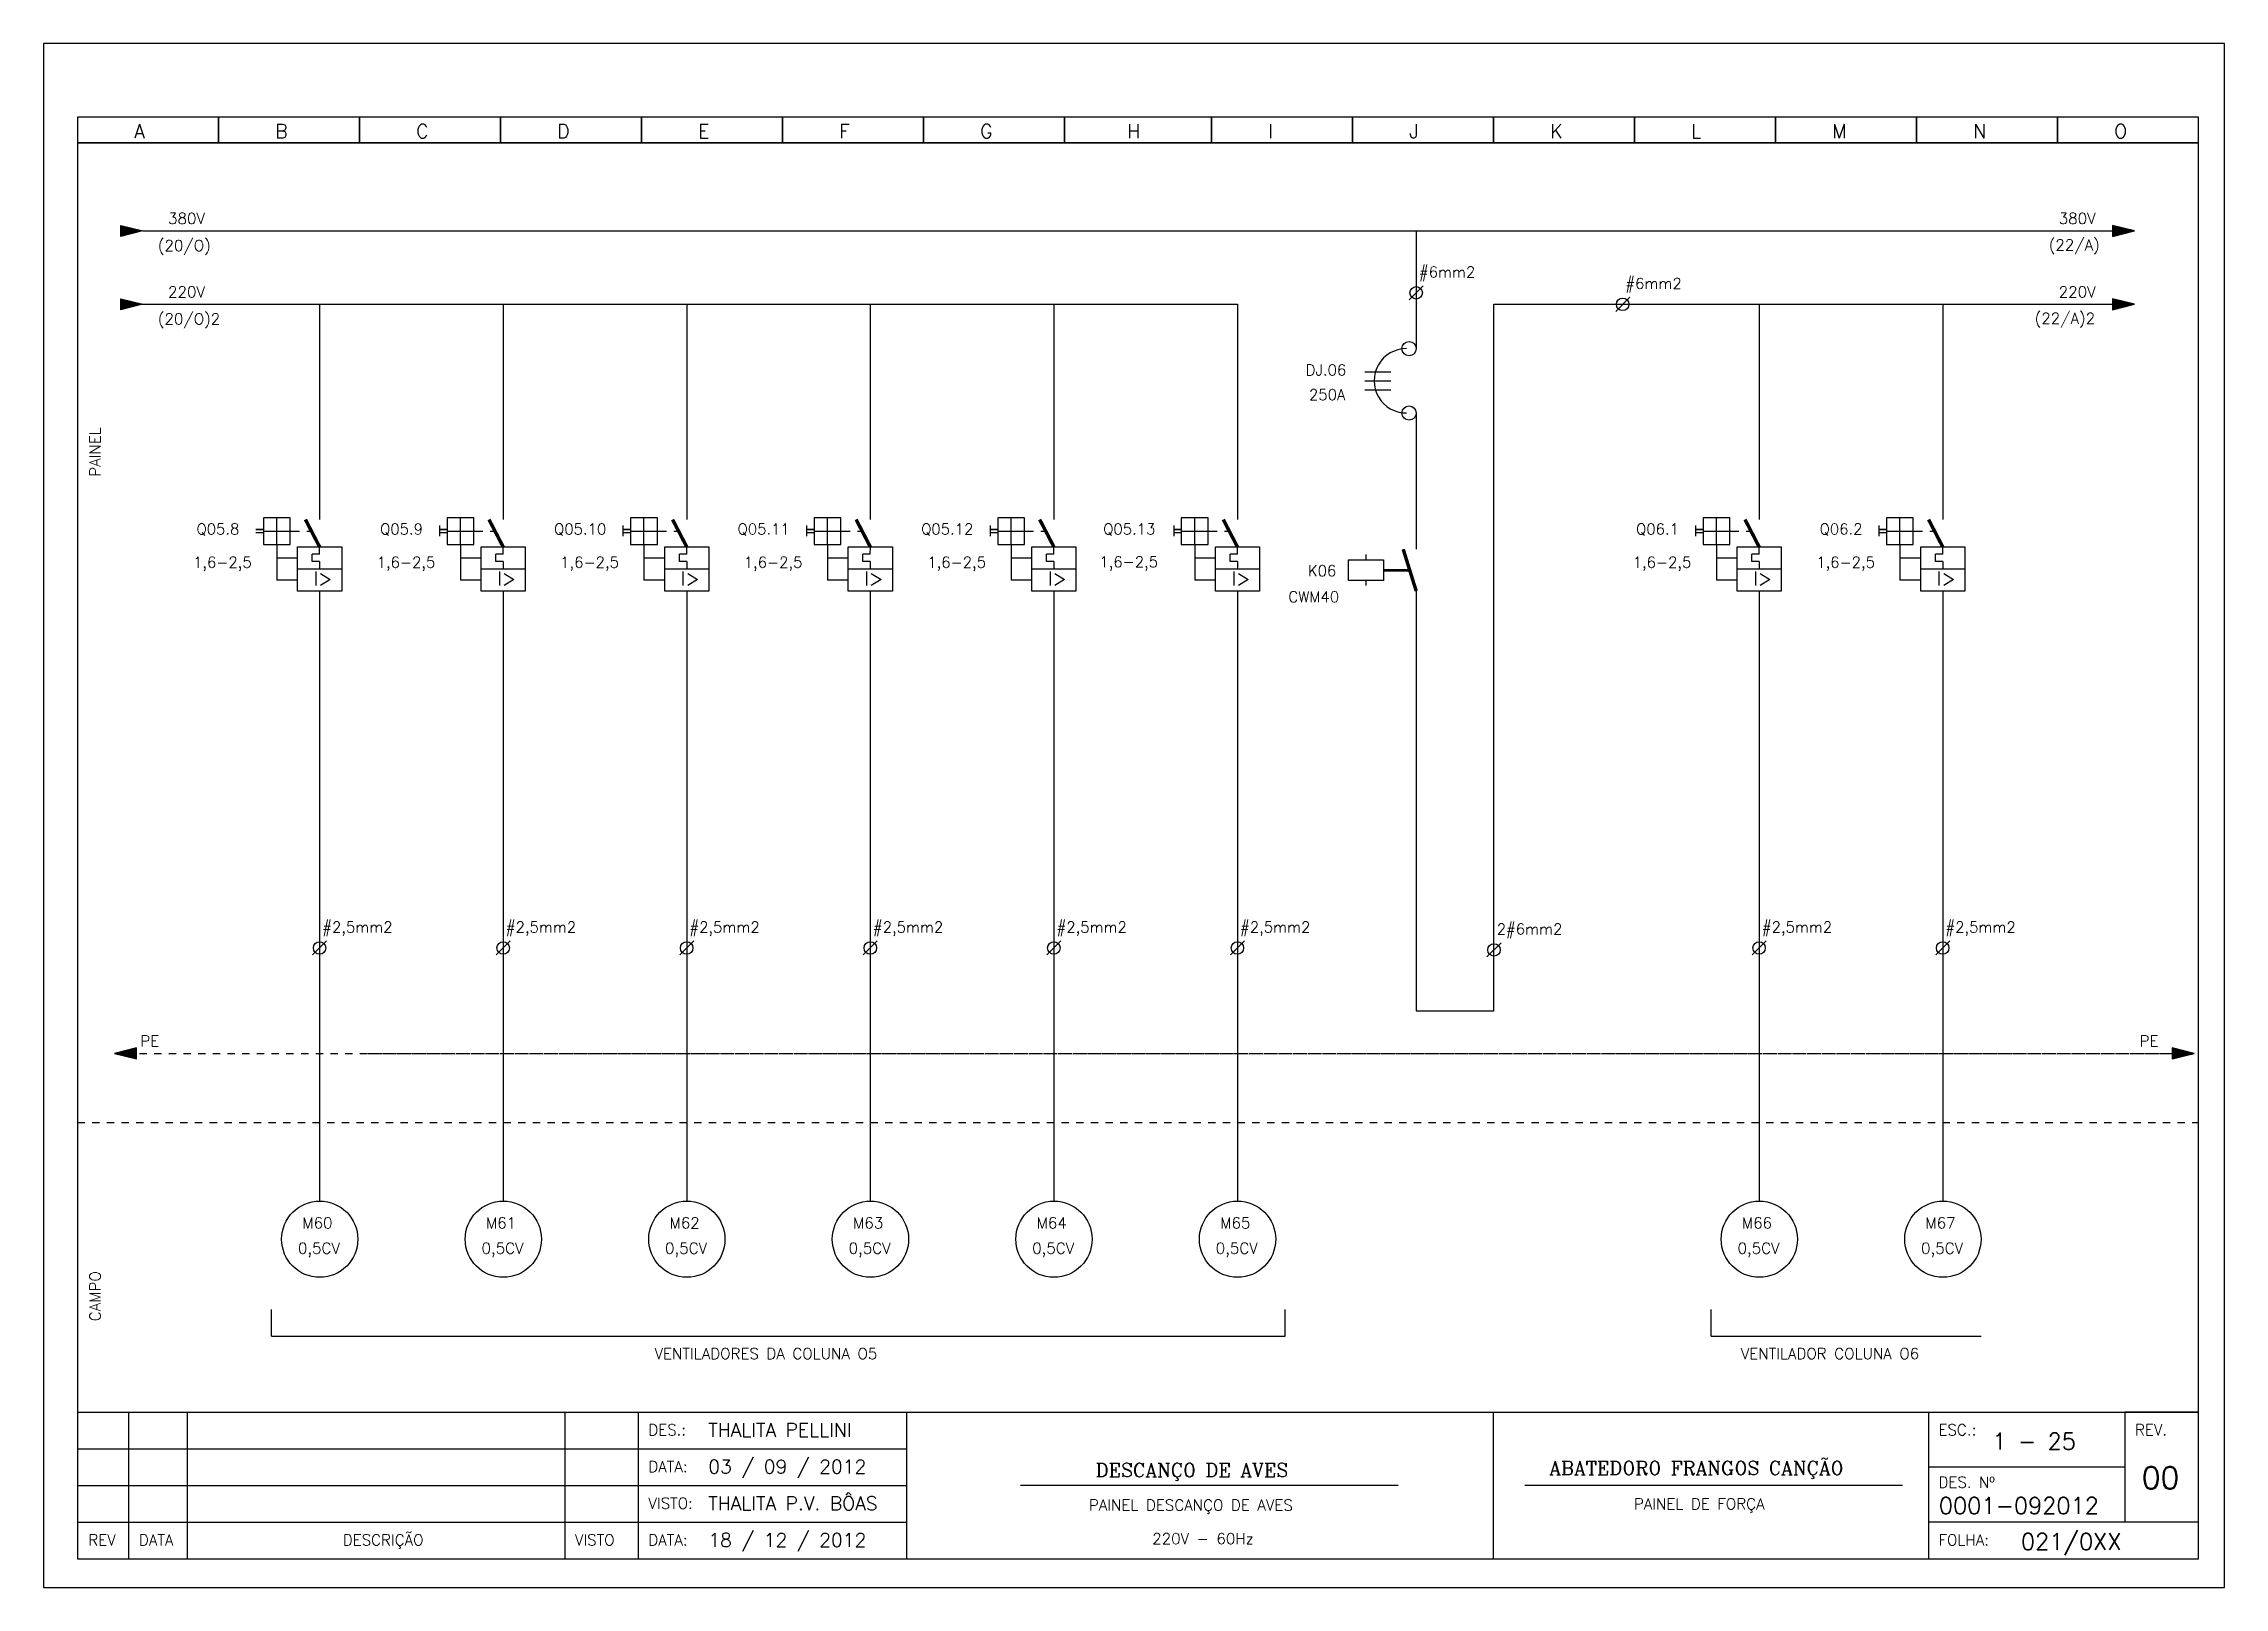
# Model space of a CAD drawing. Header units: millimetres. Extents: x 1974 to 2099, y 1386 to 1555.
# Drawn here: x 2039.73 to 2069.43, y 1491.61 to 1512.63 of the extents above; entities that cross this region are included whole.
import ezdxf

# ---------------------------------------------------------------- set-up
doc = ezdxf.new("R2010")
doc.units = ezdxf.units.MM
for name, pattern in [('DASHDOT2', [0.5, 0.25, -0.125, 0, -0.125]), ('DASHED', [0.75, 0.5, -0.25]), ('HIDDEN2', [0.1875, 0.125, -0.0625])]:
    doc.linetypes.add(name, pattern=pattern)
for name, color, linetype in [('1', 5, 'Continuous'), ('ALIMENTAÇÃO', 6, 'Continuous'), ('CONECTOR_SAK', 2, 'Continuous'), ('DISJUNTOR', 5, 'Continuous'), ('EQUIPAMENTOS', 5, 'Continuous'), ('MARGEM', 1, 'Continuous'), ('MOTORES', 5, 'Continuous'), ('PAINEL', 7, 'Continuous'), ('TERRA', 3, 'DASHED'), ('TEXTO', 4, 'Continuous'), ('TEXTO_2', 5, 'Continuous'), ('TIMBRE', 7, 'Continuous')]:
    doc.layers.add(name, color=color, linetype=linetype)
doc.styles.add('REGUA60', font='romans.shx', dxfattribs={"height": 2})
doc.styles.add('ROMANC', font='romanc.shx', dxfattribs={"height": 0.55})
doc.styles.add('ROMANS', font='romans.shx', dxfattribs={"height": 37})

msp = doc.modelspace()

# ---------------------------------------------------------------- texts
at = {"style": 'ROMANS'}
for s, p in [('ESC.:', (2065.538, 1493.68)), ('REV.', (2068.214, 1493.68)), ('DES. Nº', (2065.538, 1492.967)), ('PAINEL DESCANÇO DE AVES', (2053.967, 1492.655)), ('PAINEL DE FORÇA', (2061.389, 1492.671)), ('220V - 60Hz', (2054.83, 1492.198)), ('FOLHA:', (2065.538, 1492.18))]:
    msp.add_text(s, height=0.15, dxfattribs=at).set_placement(p)
at = {"layer": 'TEXTO'}
for s, height, style, p in [('A', 0.188, 'ROMANS', (2040.966, 1511.347)), ('B', 0.188, 'ROMANS', (2042.886, 1511.347)), ('C', 0.188, 'ROMANS', (2044.806, 1511.347)), ('D', 0.188, 'ROMANS', (2046.726, 1511.347)), ('E', 0.188, 'ROMANS', (2048.646, 1511.347)), ('F', 0.188, 'ROMANS', (2050.566, 1511.347)), ('G', 0.188, 'ROMANS', (2052.486, 1511.347)), ('H', 0.188, 'ROMANS', (2054.49, 1511.347)), ('I', 0.188, 'ROMANS', (2056.41, 1511.347)), ('J', 0.188, 'ROMANS', (2058.33, 1511.347)), ('K', 0.188, 'ROMANS', (2060.25, 1511.347)), ('L', 0.188, 'ROMANS', (2062.17, 1511.347)), ('M', 0.188, 'ROMANS', (2064.09, 1511.347)), ('N', 0.188, 'ROMANS', (2066.01, 1511.347)), ('O', 0.188, 'ROMANS', (2067.93, 1511.347)), ('380V', 0.15, 'ROMANS', (2041.427, 1510.178)), ('380V', 0.15, 'ROMANS', (2067.176, 1510.178)), ('(20/O)', 0.15, 'ROMANS', (2041.288, 1509.809)), ('(22/A)', 0.15, 'ROMANS', (2067.04, 1509.818)), ('#6mm2', 0.148, 'ROMANS', (2058.462, 1509.45)), ('#6mm2', 0.148, 'ROMANS', (2061.273, 1509.294)), ('220V', 0.15, 'ROMANS', (2041.427, 1509.178)), ('220V', 0.15, 'ROMANS', (2067.176, 1509.178)), ('(20/O)2', 0.15, 'ROMANS', (2041.288, 1508.809)), ('(22/A)2', 0.15, 'ROMANS', (2066.848, 1508.818)), ('DJ.06', 0.148, 'ROMANS', (2056.92, 1508.115)), ('250A', 0.148, 'ROMANS', (2056.965, 1507.78)), ('Q05.8', 0.148, 'ROMANS', (2041.814, 1505.949)), ('Q05.9', 0.148, 'ROMANS', (2044.314, 1505.949)), ('Q05.10', 0.148, 'ROMANS', (2046.683, 1505.949)), ('Q05.11', 0.148, 'ROMANS', (2049.183, 1505.949)), ('Q05.12', 0.148, 'ROMANS', (2051.683, 1505.949)), ('Q05.13', 0.148, 'ROMANS', (2054.162, 1505.949)), ('Q06.1', 0.148, 'ROMANS', (2061.419, 1505.949)), ('Q06.2', 0.148, 'ROMANS', (2063.919, 1505.949)), ('1,6-2,5', 0.148, 'ROMANS', (2041.767, 1505.497)), ('1,6-2,5', 0.148, 'ROMANS', (2044.267, 1505.497)), ('1,6-2,5', 0.148, 'ROMANS', (2046.767, 1505.497)), ('1,6-2,5', 0.148, 'ROMANS', (2049.267, 1505.497)), ('1,6-2,5', 0.148, 'ROMANS', (2051.767, 1505.497)), ('1,6-2,5', 0.148, 'ROMANS', (2054.11, 1505.503)), ('K06', 0.148, 'ROMANS', (2056.949, 1505.381)), ('1,6-2,5', 0.148, 'ROMANS', (2061.373, 1505.497)), ('1,6-2,5', 0.148, 'ROMANS', (2063.873, 1505.497)), ('CWM40', 0.148, 'ROMANS', (2056.684, 1505.026)), ('#2,5mm2', 0.148, 'ROMANS', (2043.526, 1500.528)), ('#2,5mm2', 0.148, 'ROMANS', (2046.026, 1500.528)), ('#2,5mm2', 0.148, 'ROMANS', (2048.526, 1500.528)), ('#2,5mm2', 0.148, 'ROMANS', (2051.026, 1500.528)), ('#2,5mm2', 0.148, 'ROMANS', (2053.526, 1500.528)), ('#2,5mm2', 0.148, 'ROMANS', (2056.026, 1500.528)), ('2#6mm2', 0.148, 'ROMANS', (2059.521, 1500.501)), ('#2,5mm2', 0.148, 'ROMANS', (2063.132, 1500.528)), ('#2,5mm2', 0.148, 'ROMANS', (2065.632, 1500.528)), ('PE', 0.15, 'ROMANS', (2041.049, 1498.975)), ('PE', 0.15, 'ROMANS', (2068.276, 1498.975)), ('M60', 0.15, 'REGUA60', (2043.255, 1496.499)), ('M61', 0.15, 'REGUA60', (2045.755, 1496.499)), ('M62', 0.15, 'REGUA60', (2048.255, 1496.499)), ('M63', 0.15, 'REGUA60', (2050.755, 1496.499)), ('M64', 0.15, 'REGUA60', (2053.255, 1496.499)), ('M65', 0.15, 'REGUA60', (2055.755, 1496.499)), ('M66', 0.15, 'REGUA60', (2062.86, 1496.499)), ('M67', 0.15, 'REGUA60', (2065.36, 1496.499)), ('0,5CV', 0.15, 'REGUA60', (2043.195, 1496.153)), ('0,5CV', 0.15, 'REGUA60', (2045.695, 1496.153)), ('0,5CV', 0.15, 'REGUA60', (2048.195, 1496.153)), ('0,5CV', 0.15, 'REGUA60', (2050.695, 1496.153)), ('0,5CV', 0.15, 'REGUA60', (2053.195, 1496.153)), ('0,5CV', 0.15, 'REGUA60', (2055.695, 1496.153)), ('0,5CV', 0.15, 'REGUA60', (2062.801, 1496.153)), ('0,5CV', 0.15, 'REGUA60', (2065.301, 1496.153)), ('VENTILADORES DA COLUNA O5', 0.15, 'REGUA60', (2048.052, 1494.718)), ('VENTILADOR COLUNA O6', 0.15, 'REGUA60', (2062.845, 1494.718)), ('THALITA PELLINI', 0.1875, 'ROMANS', (2048.783, 1493.66)), ('03 / 09 / 2012', 0.1875, 'ROMANS', (2048.783, 1493.16)), ('THALITA P.V. BÔAS', 0.1875, 'ROMANS', (2048.783, 1492.66)), ('18 / 12 / 2012', 0.1875, 'ROMANS', (2048.783, 1492.16))]:
    msp.add_text(s, height=height, dxfattribs=dict(at, style=style)).set_placement(p)
at = {"layer": 'TEXTO', "style": 'REGUA60'}
for s, p in [('PAINEL', (2040.508, 1506.735)), ('CAMPO', (2040.508, 1495.234))]:
    msp.add_text(s, height=0.15, rotation=90, dxfattribs=at).set_placement(p)
at = {"layer": 'TEXTO', "color": 150, "style": 'ROMANS'}
for s, height, p in [('DES.:', 0.15, (2047.968, 1493.68)), ('1 - 25', 0.225, (2066.272, 1493.487)), ('DATA:', 0.15, (2047.968, 1493.18)), ('00', 0.3, (2068.305, 1492.953)), ('VISTO:', 0.15, (2047.968, 1492.68)), ('0001-092012', 0.225, (2065.543, 1492.611)), ('REV', 0.15, (2040.341, 1492.18)), ('DATA', 0.15, (2041.03, 1492.18)), ('DESCRIÇÃO', 0.15, (2043.806, 1492.18)), ('VISTO', 0.15, (2046.968, 1492.18)), ('DATA:', 0.15, (2047.968, 1492.18)), ('021/0XX', 0.225, (2066.661, 1492.121))]:
    msp.add_text(s, height=height, dxfattribs=at).set_placement(p)
at = {"layer": 'TEXTO_2'}
for s, height, style, p in [('I>', 0.1927, 'REGUA60', (2043.405, 1505.253)), ('I>', 0.1927, 'REGUA60', (2045.905, 1505.253)), ('I>', 0.1927, 'REGUA60', (2048.405, 1505.253)), ('I>', 0.1927, 'REGUA60', (2050.905, 1505.253)), ('I>', 0.1927, 'REGUA60', (2053.405, 1505.253)), ('I>', 0.1927, 'REGUA60', (2055.906, 1505.253)), ('I>', 0.1927, 'REGUA60', (2063.011, 1505.253)), ('I>', 0.1927, 'REGUA60', (2065.511, 1505.253)), ('ABATEDORO FRANGOS CANÇÃO', 0.1875, 'ROMANC', (2060.236, 1493.141)), ('DESCANÇO DE AVES', 0.1875, 'ROMANC', (2054.06, 1493.113))]:
    msp.add_text(s, height=height, dxfattribs=dict(at, style=style)).set_placement(p)

# ---------------------------------------------------------------- hatches: boundary and pattern name
at = {"layer": 'EQUIPAMENTOS'}
for points in [[(2040.784, 1510.009), (2041.084, 1510.084), (2040.784, 1510.159)], [(2068.209, 1510.084), (2067.909, 1510.159), (2067.909, 1510.009)], [(2040.784, 1509.009), (2041.084, 1509.084), (2040.784, 1509.159)], [(2068.209, 1509.084), (2067.909, 1509.159), (2067.909, 1509.009)]]:
    msp.add_hatch(color=256, dxfattribs=at).paths.add_polyline_path(points)
at = {"layer": 'TERRA'}
h = msp.add_hatch(dxfattribs=at)
h.set_pattern_fill('ANSI31', color=256, scale=0.004, angle=180, style=0)
h.set_pattern_definition([(225, (2097.9511118, 1547.50084864), (0.0003535533906, -0.0003535533906), [])])
h.paths.add_polyline_path([(2040.697, 1498.881), (2040.997, 1498.881), (2040.997, 1498.956)])
h.paths.add_polyline_path([(2040.997, 1498.806), (2040.997, 1498.881), (2040.697, 1498.881)])
h = msp.add_hatch(dxfattribs=at)
h.set_pattern_fill('ANSI31', color=256, scale=0.004, style=0)
h.set_pattern_definition([(45, (2011.7673821, 1450.2612611), (-0.0003535533906, 0.0003535533906), [])])
h.paths.add_polyline_path([(2069.022, 1498.881), (2068.722, 1498.881), (2068.722, 1498.806)])
h.paths.add_polyline_path([(2068.722, 1498.956), (2068.722, 1498.881), (2069.022, 1498.881)])

# ---------------------------------------------------------------- linework, layer by layer
for p, q in [((2057.727, 1508.165), (2058.08, 1508.165)), ((2057.727, 1508.042), (2058.08, 1508.042)), ((2057.727, 1507.919), (2058.08, 1507.919)), ((2042.835, 1495.03), (2042.835, 1495.394)), ((2056.642, 1495.03), (2056.642, 1495.394)), ((2062.441, 1495.03), (2062.441, 1495.394)), ((2042.835, 1495.03), (2056.642, 1495.03)), ((2062.441, 1495.03), (2066.117, 1495.03)), ((2069.078, 1493.997), (2068.078, 1493.997))]:
    msp.add_line(p, q)
at = {"layer": '1'}
for p, q in [((2043.09, 1506.178), (2042.726, 1506.178)), ((2042.726, 1506.178), (2042.726, 1505.814)), ((2042.908, 1505.814), (2042.908, 1506.178)), ((2043.09, 1505.814), (2043.09, 1506.178)), ((2045.59, 1506.178), (2045.226, 1506.178)), ((2045.226, 1506.178), (2045.226, 1505.814)), ((2045.408, 1505.814), (2045.408, 1506.178)), ((2045.59, 1505.814), (2045.59, 1506.178)), ((2048.09, 1506.178), (2047.726, 1506.178)), ((2047.726, 1506.178), (2047.726, 1505.814)), ((2047.908, 1505.814), (2047.908, 1506.178)), ((2048.09, 1505.814), (2048.09, 1506.178)), ((2050.59, 1506.178), (2050.226, 1506.178)), ((2050.226, 1506.178), (2050.226, 1505.814)), ((2050.408, 1505.814), (2050.408, 1506.178)), ((2050.59, 1505.814), (2050.59, 1506.178)), ((2053.09, 1506.178), (2052.726, 1506.178)), ((2052.726, 1506.178), (2052.726, 1505.814)), ((2052.908, 1505.814), (2052.908, 1506.178)), ((2053.09, 1505.814), (2053.09, 1506.178)), ((2055.59, 1506.178), (2055.226, 1506.178)), ((2055.226, 1506.178), (2055.226, 1505.814)), ((2055.408, 1505.814), (2055.408, 1506.178)), ((2055.59, 1505.814), (2055.59, 1506.178)), ((2062.695, 1506.178), (2062.331, 1506.178)), ((2062.331, 1506.178), (2062.331, 1505.814)), ((2062.513, 1505.814), (2062.513, 1506.178)), ((2062.695, 1505.814), (2062.695, 1506.178)), ((2065.195, 1506.178), (2064.831, 1506.178)), ((2064.831, 1506.178), (2064.831, 1505.814)), ((2065.013, 1505.814), (2065.013, 1506.178)), ((2065.195, 1505.814), (2065.195, 1506.178)), ((2042.726, 1506.017), (2042.622, 1506.017)), ((2042.622, 1506.017), (2042.726, 1506.017)), ((2042.622, 1505.975), (2042.726, 1505.975)), ((2042.726, 1505.996), (2043.09, 1505.996)), ((2042.726, 1505.814), (2043.09, 1505.814)), ((2045.122, 1506.07), (2045.122, 1505.925)), ((2045.226, 1506.017), (2045.122, 1506.017)), ((2045.122, 1506.017), (2045.226, 1506.017)), ((2045.122, 1505.975), (2045.226, 1505.975)), ((2045.226, 1505.996), (2045.59, 1505.996)), ((2045.226, 1505.814), (2045.59, 1505.814)), ((2047.622, 1506.07), (2047.622, 1505.925)), ((2047.726, 1506.017), (2047.622, 1506.017)), ((2047.622, 1506.017), (2047.726, 1506.017)), ((2047.622, 1505.975), (2047.726, 1505.975)), ((2047.726, 1505.996), (2048.09, 1505.996)), ((2047.726, 1505.814), (2048.09, 1505.814)), ((2050.122, 1506.07), (2050.122, 1505.925)), ((2050.226, 1506.017), (2050.122, 1506.017)), ((2050.122, 1506.017), (2050.226, 1506.017)), ((2050.122, 1505.975), (2050.226, 1505.975)), ((2050.226, 1505.996), (2050.59, 1505.996)), ((2050.226, 1505.814), (2050.59, 1505.814)), ((2052.622, 1506.07), (2052.622, 1505.925)), ((2052.726, 1506.017), (2052.622, 1506.017)), ((2052.622, 1506.017), (2052.726, 1506.017)), ((2052.622, 1505.975), (2052.726, 1505.975)), ((2052.726, 1505.996), (2053.09, 1505.996)), ((2052.726, 1505.814), (2053.09, 1505.814)), ((2055.122, 1506.07), (2055.122, 1505.925)), ((2055.226, 1506.017), (2055.122, 1506.017)), ((2055.122, 1506.017), (2055.226, 1506.017)), ((2055.122, 1505.975), (2055.226, 1505.975)), ((2055.226, 1505.996), (2055.59, 1505.996)), ((2055.226, 1505.814), (2055.59, 1505.814)), ((2062.227, 1506.07), (2062.227, 1505.925)), ((2062.331, 1506.017), (2062.227, 1506.017)), ((2062.227, 1506.017), (2062.331, 1506.017)), ((2062.227, 1505.975), (2062.331, 1505.975)), ((2062.331, 1505.996), (2062.695, 1505.996)), ((2062.331, 1505.814), (2062.695, 1505.814)), ((2064.727, 1506.07), (2064.727, 1505.925)), ((2064.831, 1506.017), (2064.727, 1506.017)), ((2064.727, 1506.017), (2064.831, 1506.017)), ((2064.727, 1505.975), (2064.831, 1505.975)), ((2064.831, 1505.996), (2065.195, 1505.996)), ((2064.831, 1505.814), (2065.195, 1505.814))]:
    msp.add_line(p, q, dxfattribs=at)
at = {"layer": 'ALIMENTAÇÃO'}
for p, q in [((2058.425, 1510.084), (2058.425, 1509.156)), ((2040.989, 1509.084), (2055.99, 1509.084)), ((2058.425, 1509.156), (2058.425, 1508.48)), ((2059.484, 1499.461), (2059.484, 1509.084)), ((2059.484, 1509.084), (2068.114, 1509.084)), ((2058.425, 1507.61), (2058.425, 1505.748)), ((2058.425, 1505.179), (2058.425, 1499.461)), ((2058.425, 1499.461), (2059.484, 1499.461))]:
    msp.add_line(p, q, dxfattribs=at)
at = {"layer": 'ALIMENTAÇÃO', "color": 6}
for p, q in [((2043.49, 1509.084), (2043.49, 1506.153)), ((2045.99, 1509.084), (2045.99, 1506.153)), ((2048.49, 1509.084), (2048.49, 1506.153)), ((2050.99, 1509.084), (2050.99, 1506.153)), ((2053.49, 1509.084), (2053.49, 1506.153)), ((2055.99, 1509.084), (2055.99, 1506.153)), ((2063.095, 1509.084), (2063.095, 1506.153)), ((2065.595, 1509.084), (2065.595, 1506.153)), ((2043.49, 1505.179), (2043.49, 1496.871)), ((2045.99, 1505.179), (2045.99, 1496.871)), ((2048.49, 1505.179), (2048.49, 1496.871)), ((2050.99, 1505.179), (2050.99, 1496.871)), ((2053.49, 1505.179), (2053.49, 1496.871)), ((2055.99, 1505.179), (2055.99, 1496.871)), ((2063.095, 1505.179), (2063.095, 1496.871)), ((2065.595, 1505.179), (2065.595, 1496.871))]:
    msp.add_line(p, q, dxfattribs=at)
at = {"layer": 'CONECTOR_SAK'}
for p, q in [((2058.521, 1509.337), (2058.33, 1509.144)), ((2061.333, 1509.181), (2061.142, 1508.988)), ((2043.585, 1500.415), (2043.395, 1500.222)), ((2046.085, 1500.415), (2045.895, 1500.222)), ((2048.585, 1500.415), (2048.395, 1500.222)), ((2051.085, 1500.415), (2050.895, 1500.222)), ((2053.585, 1500.415), (2053.395, 1500.222)), ((2056.085, 1500.415), (2055.895, 1500.222)), ((2059.58, 1500.388), (2059.389, 1500.195)), ((2063.191, 1500.415), (2063, 1500.222)), ((2065.691, 1500.415), (2065.5, 1500.222))]:
    msp.add_line(p, q, dxfattribs=at)
for centre in [(2058.425, 1509.24), (2061.237, 1509.084), (2043.49, 1500.318), (2045.99, 1500.318), (2048.49, 1500.318), (2050.99, 1500.318), (2053.49, 1500.318), (2055.99, 1500.318), (2059.484, 1500.291), (2063.095, 1500.318), (2065.595, 1500.318)]:
    msp.add_circle(centre, 0.0846, dxfattribs=at)
at = {"layer": 'DISJUNTOR'}
for p, q in [((2042.908, 1505.814), (2042.908, 1505.327)), ((2045.408, 1505.814), (2045.408, 1505.327)), ((2047.908, 1505.814), (2047.908, 1505.327)), ((2050.408, 1505.814), (2050.408, 1505.327)), ((2052.908, 1505.814), (2052.908, 1505.327)), ((2055.408, 1505.814), (2055.408, 1505.327)), ((2062.513, 1505.814), (2062.513, 1505.327)), ((2065.013, 1505.814), (2065.013, 1505.327)), ((2043.19, 1505.627), (2042.908, 1505.627)), ((2043.49, 1505.679), (2043.39, 1505.679)), ((2043.39, 1505.579), (2043.39, 1505.679)), ((2043.49, 1505.579), (2043.39, 1505.579)), ((2043.49, 1505.679), (2043.491, 1505.779)), ((2043.49, 1505.579), (2043.49, 1505.479)), ((2045.69, 1505.627), (2045.408, 1505.627)), ((2045.99, 1505.679), (2045.89, 1505.679)), ((2045.89, 1505.579), (2045.89, 1505.679)), ((2045.99, 1505.579), (2045.89, 1505.579)), ((2045.99, 1505.679), (2045.991, 1505.779)), ((2045.99, 1505.579), (2045.99, 1505.479)), ((2048.19, 1505.627), (2047.908, 1505.627)), ((2048.49, 1505.679), (2048.39, 1505.679)), ((2048.39, 1505.579), (2048.39, 1505.679)), ((2048.49, 1505.579), (2048.39, 1505.579)), ((2048.49, 1505.679), (2048.491, 1505.779)), ((2048.49, 1505.579), (2048.49, 1505.479)), ((2050.69, 1505.627), (2050.408, 1505.627)), ((2050.99, 1505.679), (2050.89, 1505.679)), ((2050.89, 1505.579), (2050.89, 1505.679)), ((2050.99, 1505.579), (2050.89, 1505.579)), ((2050.99, 1505.679), (2050.991, 1505.779)), ((2050.99, 1505.579), (2050.99, 1505.479)), ((2053.19, 1505.627), (2052.908, 1505.627)), ((2053.49, 1505.679), (2053.39, 1505.679)), ((2053.39, 1505.579), (2053.39, 1505.679)), ((2053.49, 1505.579), (2053.39, 1505.579)), ((2053.49, 1505.679), (2053.491, 1505.779)), ((2053.49, 1505.579), (2053.49, 1505.479)), ((2055.69, 1505.627), (2055.408, 1505.627)), ((2055.99, 1505.679), (2055.89, 1505.679)), ((2055.89, 1505.579), (2055.89, 1505.679)), ((2055.99, 1505.579), (2055.89, 1505.579)), ((2055.99, 1505.679), (2055.991, 1505.779)), ((2055.99, 1505.579), (2055.99, 1505.479)), ((2062.795, 1505.627), (2062.513, 1505.627)), ((2063.096, 1505.679), (2062.996, 1505.679)), ((2062.996, 1505.579), (2062.996, 1505.679)), ((2063.096, 1505.579), (2062.996, 1505.579)), ((2063.096, 1505.679), (2063.096, 1505.779)), ((2063.096, 1505.579), (2063.096, 1505.479)), ((2065.295, 1505.627), (2065.013, 1505.627)), ((2065.596, 1505.679), (2065.496, 1505.679)), ((2065.496, 1505.579), (2065.496, 1505.679)), ((2065.596, 1505.579), (2065.496, 1505.579)), ((2065.596, 1505.679), (2065.596, 1505.779)), ((2065.596, 1505.579), (2065.596, 1505.479)), ((2043.19, 1505.327), (2042.908, 1505.327)), ((2043.191, 1505.479), (2043.791, 1505.479)), ((2045.69, 1505.327), (2045.408, 1505.327)), ((2045.691, 1505.479), (2046.291, 1505.479)), ((2048.19, 1505.327), (2047.908, 1505.327)), ((2048.191, 1505.479), (2048.791, 1505.479)), ((2050.69, 1505.327), (2050.408, 1505.327)), ((2050.691, 1505.479), (2051.291, 1505.479)), ((2053.19, 1505.327), (2052.908, 1505.327)), ((2053.191, 1505.479), (2053.791, 1505.479)), ((2055.69, 1505.327), (2055.408, 1505.327)), ((2055.691, 1505.479), (2056.291, 1505.479)), ((2062.795, 1505.327), (2062.513, 1505.327)), ((2062.796, 1505.479), (2063.396, 1505.479)), ((2065.295, 1505.327), (2065.013, 1505.327)), ((2065.296, 1505.479), (2065.896, 1505.479))]:
    msp.add_line(p, q, dxfattribs=at)
at = {"layer": 'DISJUNTOR', "linetype": 'HIDDEN2'}
for p, q in [((2043.09, 1505.996), (2043.389, 1505.996)), ((2045.59, 1505.996), (2045.889, 1505.996)), ((2048.09, 1505.996), (2048.389, 1505.996)), ((2050.59, 1505.996), (2050.889, 1505.996)), ((2053.09, 1505.996), (2053.389, 1505.996)), ((2055.59, 1505.996), (2055.889, 1505.996)), ((2062.695, 1505.996), (2062.995, 1505.996)), ((2065.195, 1505.996), (2065.495, 1505.996))]:
    msp.add_line(p, q, dxfattribs=at)
at = {"layer": 'DISJUNTOR', "const_width": 0.0472}
for points in [[(2043.491, 1505.779), (2043.297, 1506.153)], [(2045.991, 1505.779), (2045.797, 1506.153)], [(2048.491, 1505.779), (2048.297, 1506.153)], [(2050.991, 1505.779), (2050.797, 1506.153)], [(2053.491, 1505.779), (2053.297, 1506.153)], [(2055.991, 1505.779), (2055.797, 1506.153)], [(2063.096, 1505.779), (2062.903, 1506.153)], [(2065.596, 1505.779), (2065.403, 1506.153)]]:
    msp.add_lwpolyline(points, dxfattribs=at)
at = {"layer": 'DISJUNTOR'}
for points in [[(2043.191, 1505.779), (2043.791, 1505.779), (2043.791, 1505.179), (2043.191, 1505.179)], [(2045.691, 1505.779), (2046.291, 1505.779), (2046.291, 1505.179), (2045.691, 1505.179)], [(2048.191, 1505.779), (2048.791, 1505.779), (2048.791, 1505.179), (2048.191, 1505.179)], [(2050.691, 1505.779), (2051.291, 1505.779), (2051.291, 1505.179), (2050.691, 1505.179)], [(2053.191, 1505.779), (2053.791, 1505.779), (2053.791, 1505.179), (2053.191, 1505.179)], [(2055.691, 1505.779), (2056.291, 1505.779), (2056.291, 1505.179), (2055.691, 1505.179)], [(2062.796, 1505.779), (2063.396, 1505.779), (2063.396, 1505.179), (2062.796, 1505.179)], [(2065.296, 1505.779), (2065.896, 1505.779), (2065.896, 1505.179), (2065.296, 1505.179)]]:
    msp.add_lwpolyline(points, close=True, dxfattribs=at)
for centre in [(2058.328, 1508.48), (2058.328, 1507.603)]:
    msp.add_circle(centre, 0.097, dxfattribs=at)
msp.add_arc((2058.29, 1508.042), 0.438, 89.8656, 270.134, dxfattribs=at)
at = {"layer": 'EQUIPAMENTOS'}
for p, q in [((2041.084, 1510.084), (2067.909, 1510.084)), ((2057.743, 1505.603), (2057.743, 1505.675)), ((2057.743, 1505.253), (2057.743, 1505.324)), ((2057.981, 1505.473), (2058.333, 1505.473)), ((2057.981, 1505.453), (2058.339, 1505.453))]:
    msp.add_line(p, q, dxfattribs=at)
for points in [[(2040.784, 1510.159), (2041.084, 1510.084), (2040.784, 1510.009), (2040.784, 1510.159)], [(2067.909, 1510.009), (2068.209, 1510.084), (2067.909, 1510.159), (2067.909, 1510.009)], [(2040.784, 1509.159), (2041.084, 1509.084), (2040.784, 1509.009), (2040.784, 1509.159)], [(2067.909, 1509.009), (2068.209, 1509.084), (2067.909, 1509.159), (2067.909, 1509.009)]]:
    msp.add_lwpolyline(points, dxfattribs=at)
msp.add_lwpolyline([(2057.505, 1505.324), (2057.505, 1505.603), (2057.981, 1505.603), (2057.981, 1505.324)], close=True, dxfattribs=at)
at = {"layer": 'EQUIPAMENTOS', "const_width": 0.0472}
msp.add_lwpolyline([(2058.425, 1505.179), (2058.248, 1505.748)], dxfattribs=at)
at = {"layer": 'MARGEM', "color": 7}
msp.add_lwpolyline([(2039.732, 1491.609), (2069.432, 1491.609), (2069.432, 1512.634), (2039.732, 1512.634)], close=True, dxfattribs=at)
at = {"layer": 'MOTORES'}
for centre in [(2043.492, 1496.351), (2045.992, 1496.351), (2048.492, 1496.351), (2050.992, 1496.351), (2053.492, 1496.351), (2055.992, 1496.351), (2063.098, 1496.351), (2065.598, 1496.351)]:
    msp.add_circle(centre, 0.519, dxfattribs=at)
at = {"layer": 'PAINEL', "color": 12, "linetype": 'HIDDEN2', "ltscale": 0.005}
msp.add_line((2040.193, 1497.941), (2069.078, 1497.941), dxfattribs=at)
at = {"layer": 'TERRA', "linetype": 'DASHDOT2', "ltscale": 0.0025}
for p, q in [((2041.037, 1498.881), (2068.722, 1498.881)), ((2041.037, 1498.881), (2068.722, 1498.881)), ((2044.148, 1498.881), (2069.022, 1498.881))]:
    msp.add_line(p, q, dxfattribs=at)
at = {"layer": 'TERRA'}
for points in [[(2040.997, 1498.956), (2040.697, 1498.881), (2040.997, 1498.806), (2040.997, 1498.956)], [(2040.997, 1498.956), (2040.697, 1498.881), (2040.997, 1498.806), (2040.997, 1498.956)], [(2068.722, 1498.806), (2069.022, 1498.881), (2068.722, 1498.956), (2068.722, 1498.806)], [(2068.722, 1498.806), (2069.022, 1498.881), (2068.722, 1498.956), (2068.722, 1498.806)]]:
    msp.add_lwpolyline(points, dxfattribs=at)
at = {"layer": 'TIMBRE', "color": 12}
msp.add_line((2069.078, 1511.634), (2040.193, 1511.634), dxfattribs=at)
at = {"layer": 'TIMBRE'}
for p, q in [((2040.193, 1493.997), (2069.078, 1493.997)), ((2040.893, 1491.997), (2040.893, 1493.997)), ((2041.693, 1491.997), (2041.693, 1493.997)), ((2046.832, 1493.997), (2046.832, 1491.997)), ((2047.832, 1491.997), (2047.832, 1493.997)), ((2051.485, 1493.997), (2051.485, 1491.997)), ((2059.474, 1493.997), (2059.474, 1491.997)), ((2065.402, 1493.997), (2065.402, 1491.997)), ((2068.078, 1493.997), (2068.078, 1492.497)), ((2040.193, 1493.497), (2051.485, 1493.497)), ((2068.078, 1493.247), (2065.402, 1493.247)), ((2040.193, 1492.997), (2051.485, 1492.997)), ((2058.178, 1492.997), (2053.035, 1492.997)), ((2065.05, 1492.997), (2059.906, 1492.997)), ((2040.193, 1492.497), (2051.485, 1492.497)), ((2069.078, 1492.497), (2065.402, 1492.497))]:
    msp.add_line(p, q, dxfattribs=at)
at = {"layer": 'TIMBRE', "color": 12}
for points in [[(2040.193, 1511.284), (2042.113, 1511.284), (2042.113, 1511.634), (2040.193, 1511.634)], [(2042.113, 1511.284), (2044.033, 1511.284), (2044.033, 1511.634), (2042.113, 1511.634)], [(2044.033, 1511.284), (2045.953, 1511.284), (2045.953, 1511.634), (2044.033, 1511.634)], [(2045.953, 1511.284), (2047.873, 1511.284), (2047.873, 1511.634), (2045.953, 1511.634)], [(2047.873, 1511.284), (2049.793, 1511.284), (2049.793, 1511.634), (2047.873, 1511.634)], [(2049.793, 1511.284), (2051.713, 1511.284), (2051.713, 1511.634), (2049.793, 1511.634)], [(2051.713, 1511.284), (2053.633, 1511.284), (2053.633, 1511.634), (2051.713, 1511.634)], [(2053.633, 1511.284), (2055.638, 1511.284), (2055.638, 1511.634), (2053.633, 1511.634)], [(2055.638, 1511.284), (2057.558, 1511.284), (2057.558, 1511.634), (2055.638, 1511.634)], [(2057.558, 1511.284), (2059.478, 1511.284), (2059.478, 1511.634), (2057.558, 1511.634)], [(2059.478, 1511.284), (2061.398, 1511.284), (2061.398, 1511.634), (2059.478, 1511.634)], [(2061.398, 1511.284), (2063.318, 1511.284), (2063.318, 1511.634), (2061.398, 1511.634)], [(2063.318, 1511.284), (2065.238, 1511.284), (2065.238, 1511.634), (2063.318, 1511.634)], [(2065.238, 1511.284), (2067.158, 1511.284), (2067.158, 1511.634), (2065.238, 1511.634)], [(2067.158, 1511.284), (2069.078, 1511.284), (2069.078, 1511.634), (2067.158, 1511.634)], [(2040.193, 1491.997), (2069.078, 1491.997), (2069.078, 1511.284), (2040.193, 1511.284)]]:
    msp.add_lwpolyline(points, close=True, dxfattribs=at)

msp.set_redraw_order([(e.dxf.handle, doc.entitydb.next_handle()) for e in msp.query("TEXT MTEXT ATTDEF DIMENSION ARC_DIMENSION")])  # texts and dimensions are drawn at this point

doc.saveas('drawing.dxf')
